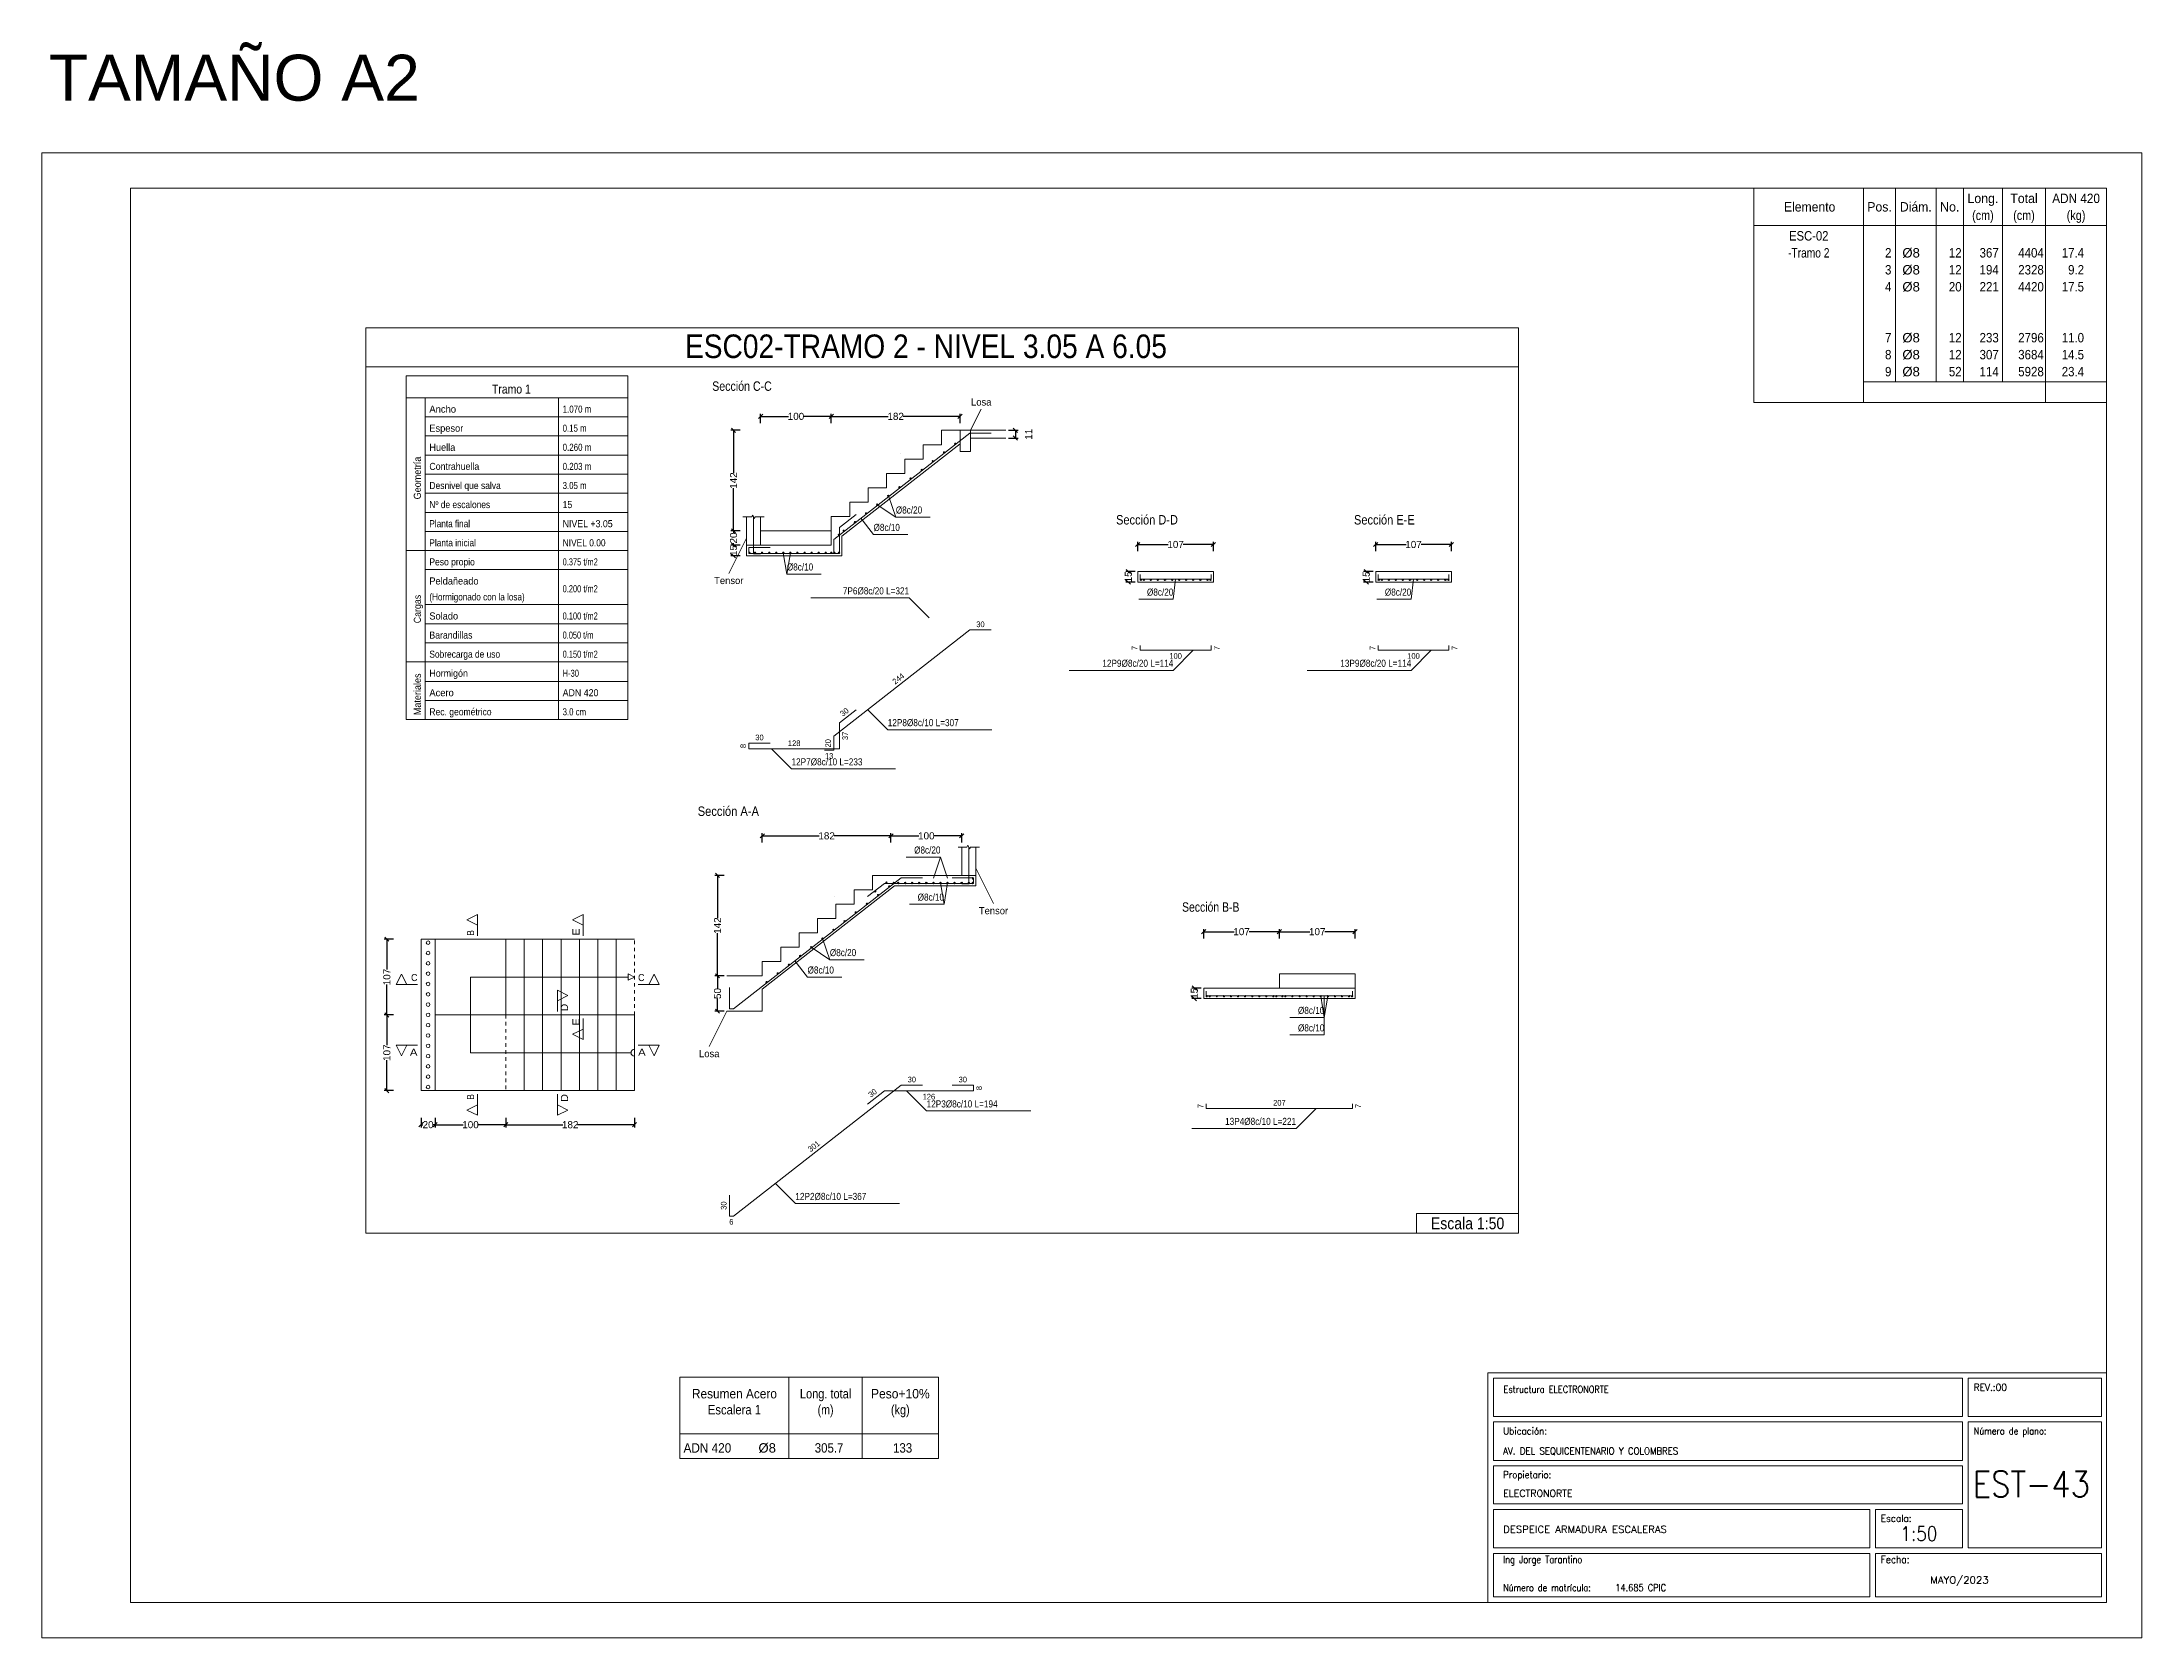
# Model space of a CAD drawing. Header units: millimetres. Extents: x 0 to 127, y 1 to 93.
# Drawn here: x 67.2 to 126.6, y 48.4 to 93.5 of the extents above; entities that cross this region are included whole.
import ezdxf
from ezdxf.enums import TextEntityAlignment as Align

# ---------------------------------------------------------------- set-up
doc = ezdxf.new("R2010")
doc.units = ezdxf.units.MM
doc.linetypes.add('CYPE_PUNTO', pattern=[0.075, 0, -0.075])
for name, color, linetype, lineweight in [('CIM_REFEREN', 2, 'Continuous', 0), ('CYPE', 7, 'Continuous', 0), ('ESC_BARRAS_ARMADURA_LONGITUDINAL', 4, 'Continuous', 15), ('ESC_BARRAS_ARMADURA_TRANSVERSAL', 4, 'Continuous', 15), ('ESC_CONTORNO_ESCALERA', 3, 'Continuous', 0), ('ESC_COTAS', 1, 'Continuous', 0), ('ESC_ESCALON', 2, 'Continuous', 0), ('ESC_GEOMETRIA_APOYO', 2, 'Continuous', 0), ('ESC_LINEA_DE_HUELLA', 9, 'Continuous', 0), ('ESC_LINEA_REFERENCIA_ARMADURA', 36, 'Continuous', 0), ('ESC_LINEAS_DE_LA_TABLA', 6, 'Continuous', 0), ('ESC_RECRECIDO', 1, 'Continuous', 0), ('ESC_RECUADRO_DEL_DETALLE', 7, 'Continuous', 9), ('ESC_SECCIONES', 4, 'Continuous', 0), ('ESC_TEXTO_APOYO', 3, 'Continuous', 0), ('ESC_TEXTO_ARMADURA_LONGITUDINAL', 3, 'Continuous', 9), ('ESC_TEXTO_ARMADURA_TRANSVERSAL', 3, 'Continuous', 9), ('ESC_TEXTOS_DE_LA_TABLA', 2, 'Continuous', 0), ('ESC_TITULO_DEL_RECUADRO', 7, 'Continuous', 0), ('RECUAD_LIMITES', 2, 'Continuous', 0), ('RECUAD_MARCO', 1, 'Continuous', 20), ('TABLAS', 1, 'Continuous', 0), ('TEXTO_TABLAS', 1, 'Continuous', 0)]:
    doc.layers.add(name, color=color, linetype=linetype, lineweight=lineweight)
doc.styles.add('CYPETXT', font='romans__.ttf', dxfattribs={"height": 0.2})
doc.styles.add('CYPETXT_0.3_romans', font='arial.ttf', dxfattribs={"height": 0.2})
doc.styles.add('CYPETXT_romans', font='arial.ttf', dxfattribs={"height": 0.2})
doc.dimstyles.new('cype_oblique', dxfattribs={"dimtxt": 0.18, "dimasz": 0.18, "dimexe": 0.075, "dimexo": 0.075, "dimgap": 0, "dimtad": 0, "dimdec": 4, "dimzin": 0, "dimdsep": 46, "dimtxsty": 'CYPETXT_0.3_romans', "dimblk": 'OBLIQUE', "dimtsz": 0.06, "dimcen": 0.09, "dimadec": 0, "dimazin": 0, "dimtfac": 1, "dimtdec": 4, "dimtofl": 0, "dimtmove": 2, "dimatfit": 3, "dimfxl": 1, "dimtolj": 1, "dimtzin": 0, "dimarcsym": 0})

msp = doc.modelspace()

# ---------------------------------------------------------------- texts
at = {"layer": 'CIM_REFEREN', "insert": (67.3667, 93.13168), "char_height": 1.3, "attachment_point": 1, "style": 'CYPETXT_romans'}
msp.add_mtext_dynamic_manual_height_columns('TAMAÑO A2', width=20.4097016, gutter_width=12.5, heights=[0], dxfattribs=at)
at = {"layer": 'CYPE', "color": 5, "style": 'CYPETXT'}
for s, width, p in [('Estructura ELECTRONORTE', 0.842437, (108.51349, 55.29)), ('AV. DEL SEQUICENTENARIO Y COLOMBRES', 0.887423, (108.50349, 53.55)), ('ELECTRONORTE', 0.974409, (108.50349, 52.35)), ('DESPEICE ARMADURA ESCALERAS', 1.047361, (108.50349, 51.33563)), ('Ing Jorge Tarantino', 0.851105, (108.50349, 50.48)), ('MAYO/2023', 1.047361, (120.58349, 49.9)), ('14.685 CPIC', 0.851936, (111.67349, 49.68))]:
    msp.add_text(s, height=0.2, dxfattribs=dict(at, width=width)).set_placement(p)
at = {"layer": 'CYPE', "color": 4, "style": 'CYPETXT'}
for s, width, p in [('REV.:00', 0.927655, (121.81349, 55.35)), ('Ubicación:', 0.90604, (108.50349, 54.11)), ('Número de plano:', 0.844847, (121.81349, 54.11)), ('Propietario:', 0.885908, (108.50349, 52.88)), ('Escala:', 0.925891, (119.18349, 51.64)), ('Fecha:', 0.933698, (119.18349, 50.48)), ('Número de matrícula:', 0.83516, (108.50349, 49.68))]:
    msp.add_text(s, height=0.2, dxfattribs=dict(at, width=width)).set_placement(p)
at = {"layer": 'CYPE', "color": 5, "style": 'CYPETXT'}
for s, height, width, p in [('EST-43', 0.733333, 0.872274, (123.44349, 52.34667)), ('1:50', 0.4, 0.869965, (120.26349, 51.11))]:
    msp.add_text(s, height=height, dxfattribs=dict(at, width=width)).set_placement(p, align=Align.CENTER)
at = {"layer": 'ESC_BARRAS_ARMADURA_LONGITUDINAL', "style": 'CYPETXT_romans', "width": 0.872274}
for s, p in [('30', (93.71853, 76.94413)), ('30', (87.46817, 73.74513)), ('128', (88.45017, 73.58113)), ('30', (91.77738, 64.072)), ('30', (93.21949, 64.072)), ('207', (102.17449, 63.41432))]:
    msp.add_text(s, height=0.16, dxfattribs=at).set_placement(p, align=Align.CENTER)
for s, rotation, p in [('7', 90, (98.15617, 76.35464)), ('7', 90, (104.88617, 76.35464)), ('244', 37.9817236, (91.44412, 75.42407)), ('30', 37.9817236, (89.9194, 74.48168)), ('20', 90, (89.48817, 73.65951)), ('8', 90, (87.08817, 73.58313)), ('30', 37.9817236, (90.71515, 63.70643)), ('7', 90, (100.02249, 63.40032)), ('301', 37.9817236, (89.05485, 62.20206)), ('30', 90, (86.53549, 60.586))]:
    msp.add_text(s, height=0.16, rotation=rotation, dxfattribs=at).set_placement(p, align=Align.CENTER)
for s, p in [('100', (99.23817, 76.20864)), ('100', (105.96817, 76.20864)), ('13', (89.43817, 73.38113)), ('126', (92.26017, 63.748)), ('6', (86.67314, 60.206))]:
    msp.add_text(s, height=0.16, dxfattribs=at).set_placement(p, align=Align.TOP_CENTER)
for s, p in [('7', (100.32017, 76.35464)), ('7', (107.05017, 76.35464)), ('37', (89.81217, 73.86757)), ('8', (93.59949, 63.91)), ('7', (104.32649, 63.40032))]:
    msp.add_text(s, height=0.16, rotation=90, dxfattribs=at).set_placement(p, align=Align.TOP_CENTER)
at = {"layer": 'ESC_SECCIONES', "style": 'CYPETXT_romans'}
for s, width, p in [('Sección C-C', 0.806467, (86.13067, 83.76)), ('Sección D-D', 0.836725, (97.55417, 79.98)), ('Sección E-E', 0.837463, (104.28417, 79.98)), ('Sección A-A', 0.845502, (85.72049, 71.74)), ('Sección B-B', 0.792117, (99.42049, 69.03))]:
    msp.add_text(s, height=0.2666667, dxfattribs=dict(at, width=width)).set_placement(p, align=Align.MIDDLE_LEFT)
for s, width, p in [('B', 0.838198, (79.39449, 68.22)), ('E', 1.097162, (82.37849, 68.22))]:
    msp.add_text(s, height=0.2, rotation=90, dxfattribs=dict(at, width=width)).set_placement(p)
at = {"layer": 'ESC_SECCIONES', "style": 'CYPETXT_romans', "width": 0.900751}
msp.add_text('C', height=0.2, dxfattribs=at).set_placement((77.79449, 66.936), align=Align.RIGHT)
msp.add_text('C', height=0.2, dxfattribs=at).set_placement((84.03449, 66.936))
at = {"layer": 'ESC_SECCIONES', "style": 'CYPETXT_romans', "width": 1.069307}
msp.add_text('D', height=0.2, rotation=90, dxfattribs=at).set_placement((81.85049, 66.08), align=Align.TOP_LEFT)
at = {"layer": 'ESC_SECCIONES', "style": 'CYPETXT_romans'}
for s, width, p in [('E', 1.097162, (82.37849, 65.88)), ('B', 0.838198, (79.39449, 63.74))]:
    msp.add_text(s, height=0.2, rotation=90, dxfattribs=dict(at, width=width)).set_placement(p, align=Align.RIGHT)
at = {"layer": 'ESC_SECCIONES', "style": 'CYPETXT_romans', "width": 1.156502}
msp.add_text('A', height=0.2, dxfattribs=at).set_placement((77.79449, 65.024), align=Align.TOP_RIGHT)
msp.add_text('A', height=0.2, dxfattribs=at).set_placement((84.03449, 65.024), align=Align.TOP_LEFT)
at = {"layer": 'ESC_SECCIONES', "style": 'CYPETXT_romans', "width": 1.069307}
msp.add_text('D', height=0.2, rotation=90, dxfattribs=at).set_placement((81.85049, 63.74), align=Align.TOP_RIGHT)
at = {"layer": 'ESC_TEXTO_APOYO', "style": 'CYPETXT_romans', "width": 0.953631}
msp.add_text('Losa', height=0.2, dxfattribs=at).set_placement((93.74017, 83.21), align=Align.CENTER)
at = {"layer": 'ESC_TEXTO_APOYO', "style": 'CYPETXT_romans'}
for s, width, p in [('Tensor', 0.951946, (86.60017, 78.362)), ('Tensor', 0.951946, (94.08749, 69.026)), ('Losa', 0.953631, (86.04749, 64.984))]:
    msp.add_text(s, height=0.2, dxfattribs=dict(at, width=width)).set_placement(p, align=Align.TOP_CENTER)
at = {"layer": 'ESC_TEXTO_ARMADURA_LONGITUDINAL', "style": 'CYPETXT_romans'}
for s, width, p in [('%%c8c/10', 0.827657, (90.69392, 79.66479)), ('12P8%%c8c/10 L=307', 0.830784, (91.09644, 74.14377)), ('12P7%%c8c/10 L=233', 0.830784, (88.37485, 73.03545)), ('%%c8c/10', 0.827657, (88.82805, 67.14857)), ('12P3%%c8c/10 L=194', 0.830784, (92.19618, 63.36232)), ('12P2%%c8c/10 L=367', 0.830784, (88.48311, 60.74682))]:
    msp.add_text(s, height=0.2, dxfattribs=dict(at, width=width)).set_placement(p)
for s, width, p in [('7P6%%c8c/20 L=321', 0.828071, (91.69904, 77.86989)), ('%%c8c/20', 0.827657, (99.17349, 77.83548)), ('%%c8c/20', 0.827657, (105.90349, 77.83548)), ('12P9%%c8c/20 L=114', 0.830784, (99.17349, 75.82296)), ('13P9%%c8c/20 L=114', 0.830784, (105.90349, 75.82296)), ('%%c8c/10', 0.827657, (103.44449, 65.512)), ('13P4%%c8c/10 L=221', 0.830784, (102.64481, 62.86864))]:
    msp.add_text(s, height=0.2, dxfattribs=dict(at, width=width)).set_placement(p, align=Align.RIGHT)
at = {"layer": 'ESC_TEXTO_ARMADURA_TRANSVERSAL', "style": 'CYPETXT_romans', "width": 0.827657}
for s, p in [('%%c8c/20', (91.32449, 80.15711)), ('%%c8c/10', (88.24217, 78.546)), ('%%c8c/20', (89.45862, 67.64089))]:
    msp.add_text(s, height=0.2, dxfattribs=at).set_placement(p)
for s, p in [('%%c8c/20', (92.58749, 70.542)), ('%%c8c/10', (92.68749, 69.21)), ('%%c8c/10', (103.44449, 66.007))]:
    msp.add_text(s, height=0.2, dxfattribs=at).set_placement(p, align=Align.RIGHT)
at = {"layer": 'ESC_TEXTOS_DE_LA_TABLA', "style": 'CYPETXT_romans'}
for s, height, width, p in [('Tramo 1', 0.253333, 0.834986, (79.90049, 83.80333)), ('Ancho', 0.2, 0.952965, (78.13049, 83.21)), ('1.070 m', 0.2, 0.804242, (81.90049, 83.21)), ('Espesor', 0.2, 0.936387, (78.13049, 82.67)), ('0.15 m', 0.2, 0.792997, (81.90049, 82.67)), ('Huella', 0.2, 0.925886, (78.13049, 82.13)), ('0.260 m', 0.2, 0.804242, (81.90049, 82.13)), ('Contrahuella', 0.2, 0.890919, (78.13049, 81.59)), ('0.203 m', 0.2, 0.804242, (81.90049, 81.59)), ('Desnivel que salva', 0.2, 0.861691, (78.13049, 81.05)), ('3.05 m', 0.2, 0.792997, (81.90049, 81.05)), ('Nº de escalones', 0.2, 0.848135, (78.13049, 80.51)), ('15', 0.2, 0.872274, (81.90049, 80.51)), ('Planta final', 0.2, 0.833147, (78.13049, 79.97)), ('NIVEL +3.05', 0.2, 0.888935, (81.90049, 79.97)), ('Planta inicial', 0.2, 0.840717, (78.13049, 79.43)), ('NIVEL 0.00', 0.2, 0.850083, (81.90049, 79.43)), ('Peso propio', 0.2, 0.862383, (78.13049, 78.89)), ('0.375 t/m2', 0.2, 0.723257, (81.90049, 78.89)), ('(Hormigonado con la losa)', 0.2, 0.8228, (78.13049, 77.9)), ('Peldañeado', 0.2, 0.932076, (78.13049, 78.35)), ('0.200 t/m2', 0.2, 0.723257, (81.90049, 78.13)), ('Solado', 0.2, 0.934328, (78.13049, 77.36)), ('0.100 t/m2', 0.2, 0.723257, (81.90049, 77.36)), ('Barandillas', 0.2, 0.882667, (78.13049, 76.82)), ('0.050 t/m', 0.2, 0.747154, (81.90049, 76.82)), ('Sobrecarga de uso', 0.2, 0.847548, (78.13049, 76.28)), ('0.150 t/m2', 0.2, 0.723257, (81.90049, 76.28)), ('Hormigón', 0.2, 0.899917, (78.13049, 75.74)), ('H-30', 0.2, 0.761404, (81.90049, 75.74)), ('Acero', 0.2, 0.945393, (78.13049, 75.19)), ('ADN 420', 0.2, 0.893197, (81.90049, 75.19)), ('Rec. geométrico', 0.2, 0.865066, (78.13049, 74.65)), ('3.0 cm', 0.2, 0.7903, (81.90049, 74.65))]:
    msp.add_text(s, height=height, dxfattribs=dict(at, width=width)).set_placement(p, align=Align.TOP_LEFT)
for s, width, p in [('Geometría', 0.914705, (77.69049, 80.558)), ('Cargas', 0.893948, (77.69049, 77.054)), ('Materiales', 0.916788, (77.69049, 74.454))]:
    msp.add_text(s, height=0.2, rotation=90, dxfattribs=dict(at, width=width)).set_placement(p, align=Align.TOP_LEFT)
at = {"layer": 'ESC_TITULO_DEL_RECUADRO', "style": 'CYPETXT_romans', "width": 0.855287}
msp.add_text('ESC02-TRAMO 2 - NIVEL 3.05 A 6.05', height=0.6666667, dxfattribs=at).set_placement((85.35961, 85.22022), align=Align.TOP_LEFT)
at = {"layer": 'ESC_TITULO_DEL_RECUADRO', "style": 'CYPETXT_romans', "width": 0.853289}
msp.add_text('Escala 1:50', height=0.3333333, dxfattribs=at).set_placement((107.49674, 60.085), align=Align.MIDDLE_CENTER)
at = {"layer": 'TEXTO_TABLAS', "style": 'CYPETXT_romans'}
for s, height, width, p in [('Long.', 0.266667, 0.9375, (122.07349, 89.07)), ('Total', 0.266667, 0.935673, (123.23549, 89.07)), ('ADN 420', 0.266667, 0.893197, (124.70949, 89.07)), ('Elemento', 0.266667, 0.923378, (117.17249, 88.83)), ('Pos.', 0.266667, 0.930268, (119.14949, 88.83)), ('Diám.', 0.266667, 0.924488, (120.17549, 88.83)), ('No.', 0.266667, 0.948905, (121.13549, 88.83)), ('(cm)', 0.266667, 0.819001, (122.07349, 88.59)), ('(cm)', 0.266667, 0.819001, (123.23549, 88.59)), ('(kg)', 0.266667, 0.827954, (124.70949, 88.59)), ('ESC-02', 0.266667, 0.855287, (117.14749, 88.01)), ('-Tramo 2', 0.266667, 0.775371, (117.14749, 87.53)), ('Resumen Acero', 0.2666667, 0.899775, (86.75949, 55.26833)), ('Long. total', 0.2666667, 0.834718, (89.33749, 55.26833)), ('Peso+10%', 0.266667, 0.916489, (91.45149, 55.26833)), ('Escalera 1', 0.266667, 0.855287, (86.75949, 54.815)), ('(m)', 0.266667, 0.805297, (89.33749, 54.815)), ('(kg)', 0.266667, 0.827954, (91.45149, 54.815))]:
    msp.add_text(s, height=height, dxfattribs=dict(at, width=width)).set_placement(p, align=Align.MIDDLE_CENTER)
for s, height, width, p in [('2', 0.26667, 0.872274, (119.48549, 87.53)), ('12', 0.266667, 0.872274, (121.47149, 87.53)), ('367', 0.266667, 0.872274, (122.52149, 87.53)), ('4404', 0.266667, 0.872274, (123.79549, 87.53)), ('17.4', 0.266667, 0.869308, (124.93349, 87.53)), ('3', 0.26667, 0.872274, (119.48549, 87.05)), ('12', 0.266667, 0.872274, (121.47149, 87.05)), ('194', 0.266667, 0.872274, (122.52149, 87.05)), ('2328', 0.266667, 0.872274, (123.79549, 87.05)), ('9.2', 0.266667, 0.868127, (124.93349, 87.05)), ('4', 0.26667, 0.872274, (119.48549, 86.57)), ('20', 0.266667, 0.872274, (121.47149, 86.57)), ('221', 0.266667, 0.872274, (122.52149, 86.57)), ('4420', 0.266667, 0.872274, (123.79549, 86.57)), ('17.5', 0.266667, 0.869308, (124.93349, 86.57)), ('7', 0.26667, 0.872274, (119.48549, 85.13)), ('12', 0.266667, 0.872274, (121.47149, 85.13)), ('233', 0.266667, 0.872274, (122.52149, 85.13)), ('2796', 0.266667, 0.872274, (123.79549, 85.13)), ('11.0', 0.266667, 0.869308, (124.93349, 85.13)), ('8', 0.26667, 0.872274, (119.48549, 84.65)), ('12', 0.266667, 0.872274, (121.47149, 84.65)), ('307', 0.266667, 0.872274, (122.52149, 84.65)), ('3684', 0.266667, 0.872274, (123.79549, 84.65)), ('14.5', 0.266667, 0.869308, (124.93349, 84.65)), ('9', 0.26667, 0.872274, (119.48549, 84.17)), ('52', 0.266667, 0.872274, (121.47149, 84.17)), ('114', 0.266667, 0.872274, (122.52149, 84.17)), ('5928', 0.266667, 0.872274, (123.79549, 84.17)), ('23.4', 0.266667, 0.869308, (124.93349, 84.17)), ('305.7', 0.266667, 0.869965, (89.84149, 53.735)), ('133', 0.266667, 0.872274, (91.78749, 53.735))]:
    msp.add_text(s, height=height, dxfattribs=dict(at, width=width)).set_placement(p, align=Align.MIDDLE_RIGHT)
for s, width, p in [('%%c8', 0.99505, (119.79549, 87.53)), ('%%c8', 0.99505, (119.79549, 87.05)), ('%%c8', 0.99505, (119.79549, 86.57)), ('%%c8', 0.99505, (119.79549, 85.13)), ('%%c8', 0.99505, (119.79549, 84.65)), ('%%c8', 0.99505, (119.79549, 84.17)), ('ADN 420', 0.893197, (85.31949, 53.735)), ('%%c8', 0.99505, (87.43949, 53.735))]:
    msp.add_text(s, height=0.266667, dxfattribs=dict(at, width=width)).set_placement(p, align=Align.MIDDLE_LEFT)

# ---------------------------------------------------------------- blocks, each defined once
blk = doc.blocks.new('*D86')
at = {"layer": 'Defpoints', "color": 0, "transparency": 16777216}
for p in [(94.44, 82.51), (94.44, 82.29), (94.706, 82.29)]:
    blk.add_point(p, dxfattribs=at)
at = {"layer": 'ESC_COTAS', "color": 0, "lineweight": -2, "transparency": 16777216}
for p, q in [((94.766, 82.45), (94.646, 82.57)), ((94.515, 82.51), (94.781, 82.51)), ((94.515, 82.29), (94.781, 82.29)), ((94.766, 82.23), (94.646, 82.35)), ((94.706, 82.51), (94.706, 82.29))]:
    blk.add_line(p, q, dxfattribs=at)
at = {"layer": 'ESC_COTAS', "color": 0, "transparency": 16777216, "insert": (95.082, 82.4), "char_height": 0.2, "attachment_point": 5, "rotation": 90, "style": 'CYPETXT_0.3_romans'}
blk.add_mtext('\\A1;11', dxfattribs=at)
blk = doc.blocks.new('_OBLIQUE')
at = {"color": 0, "linetype": 'ByBlock', "lineweight": -2}
blk.add_line((-0.5, -0.5), (0.5, 0.5), dxfattribs=at)
blk = doc.blocks.new('*D101')
at = {"layer": 'Defpoints', "color": 0, "transparency": 16777216}
for p in [(87.5, 82.638), (89.5, 82.904), (89.5, 82.638)]:
    blk.add_point(p, dxfattribs=at)
at = {"layer": 'ESC_COTAS', "color": 0, "lineweight": -2, "transparency": 16777216}
for p, q in [((87.44, 82.844), (87.56, 82.964)), ((87.5, 82.713), (87.5, 82.979)), ((87.5, 82.904), (88.289, 82.904)), ((89.5, 82.904), (88.711, 82.904)), ((89.44, 82.844), (89.56, 82.964)), ((89.5, 82.713), (89.5, 82.979))]:
    blk.add_line(p, q, dxfattribs=at)
at = {"layer": 'ESC_COTAS', "color": 0, "transparency": 16777216, "insert": (88.5, 82.904), "char_height": 0.2, "attachment_point": 5, "style": 'CYPETXT_0.3_romans'}
blk.add_mtext('\\A1;100', dxfattribs=at)
blk = doc.blocks.new('*D102')
at = {"layer": 'Defpoints', "color": 0, "transparency": 16777216}
for p in [(89.5, 82.638), (93.14, 82.904), (93.14, 82.638)]:
    blk.add_point(p, dxfattribs=at)
at = {"layer": 'ESC_COTAS', "color": 0, "lineweight": -2, "transparency": 16777216}
for p, q in [((89.44, 82.844), (89.56, 82.964)), ((89.5, 82.713), (89.5, 82.979)), ((89.5, 82.904), (91.11, 82.904)), ((93.14, 82.904), (91.531, 82.904)), ((93.08, 82.844), (93.2, 82.964)), ((93.14, 82.713), (93.14, 82.979))]:
    blk.add_line(p, q, dxfattribs=at)
at = {"layer": 'ESC_COTAS', "color": 0, "transparency": 16777216, "insert": (91.32, 82.904), "char_height": 0.2, "attachment_point": 5, "style": 'CYPETXT_0.3_romans'}
blk.add_mtext('\\A1;182', dxfattribs=at)
blk = doc.blocks.new('*D103')
at = {"layer": 'Defpoints', "color": 0, "transparency": 16777216}
for p in [(86.734, 79.262), (87, 79.262), (87, 78.962)]:
    blk.add_point(p, dxfattribs=at)
at = {"layer": 'ESC_COTAS', "color": 0, "lineweight": -2, "transparency": 16777216}
for p, q in [((86.925, 79.262), (86.659, 79.262)), ((86.794, 79.202), (86.674, 79.322)), ((86.794, 78.902), (86.674, 79.022)), ((86.734, 79.262), (86.734, 79.247)), ((86.925, 78.962), (86.659, 78.962)), ((86.734, 78.962), (86.734, 78.977))]:
    blk.add_line(p, q, dxfattribs=at)
at = {"layer": 'ESC_COTAS', "color": 0, "transparency": 16777216, "insert": (86.734, 79.112), "char_height": 0.2, "attachment_point": 5, "rotation": 90, "style": 'CYPETXT_0.3_romans'}
blk.add_mtext('\\A1;15', dxfattribs=at)
blk = doc.blocks.new('*D104')
at = {"layer": 'Defpoints', "color": 0, "transparency": 16777216}
for p in [(86.734, 79.668), (87, 79.668), (87, 79.262)]:
    blk.add_point(p, dxfattribs=at)
at = {"layer": 'ESC_COTAS', "color": 0, "lineweight": -2, "transparency": 16777216}
for p, q in [((86.925, 79.668), (86.659, 79.668)), ((86.794, 79.608), (86.674, 79.728)), ((86.734, 79.668), (86.734, 79.61)), ((86.925, 79.262), (86.659, 79.262)), ((86.794, 79.202), (86.674, 79.322)), ((86.734, 79.262), (86.734, 79.32))]:
    blk.add_line(p, q, dxfattribs=at)
at = {"layer": 'ESC_COTAS', "color": 0, "transparency": 16777216, "insert": (86.734, 79.465), "char_height": 0.2, "attachment_point": 5, "rotation": 90, "style": 'CYPETXT_0.3_romans'}
blk.add_mtext('\\A1;20', dxfattribs=at)
blk = doc.blocks.new('*D105')
at = {"layer": 'Defpoints', "color": 0, "transparency": 16777216}
for p in [(86.734, 82.51), (87, 82.51), (87, 79.668)]:
    blk.add_point(p, dxfattribs=at)
at = {"layer": 'ESC_COTAS', "color": 0, "lineweight": -2, "transparency": 16777216}
for p, q in [((86.794, 82.45), (86.674, 82.57)), ((86.925, 82.51), (86.659, 82.51)), ((86.734, 82.51), (86.734, 81.3)), ((86.734, 79.668), (86.734, 80.878)), ((86.925, 79.668), (86.659, 79.668)), ((86.794, 79.608), (86.674, 79.728))]:
    blk.add_line(p, q, dxfattribs=at)
at = {"layer": 'ESC_COTAS', "color": 0, "transparency": 16777216, "insert": (86.734, 81.089), "char_height": 0.2, "attachment_point": 5, "rotation": 90, "style": 'CYPETXT_0.3_romans'}
blk.add_mtext('\\A1;142', dxfattribs=at)
blk = doc.blocks.new('*D106')
at = {"layer": 'Defpoints', "color": 0, "transparency": 16777216}
for p in [(98.168, 79.016), (100.308, 79.282), (100.308, 79.016)]:
    blk.add_point(p, dxfattribs=at)
at = {"layer": 'ESC_COTAS', "color": 0, "lineweight": -2, "transparency": 16777216}
for p, q in [((98.108, 79.222), (98.228, 79.342)), ((98.168, 79.091), (98.168, 79.357)), ((98.168, 79.282), (99.027, 79.282)), ((100.308, 79.282), (99.45, 79.282)), ((100.248, 79.222), (100.368, 79.342)), ((100.308, 79.091), (100.308, 79.357))]:
    blk.add_line(p, q, dxfattribs=at)
at = {"layer": 'ESC_COTAS', "color": 0, "transparency": 16777216, "insert": (99.238, 79.282), "char_height": 0.2, "attachment_point": 5, "style": 'CYPETXT_0.3_romans'}
blk.add_mtext('\\A1;107', dxfattribs=at)
blk = doc.blocks.new('*D107')
at = {"layer": 'Defpoints', "color": 0, "transparency": 16777216}
for p in [(97.902, 78.517), (98.168, 78.517), (98.168, 78.217)]:
    blk.add_point(p, dxfattribs=at)
at = {"layer": 'ESC_COTAS', "color": 0, "lineweight": -2, "transparency": 16777216}
for p, q in [((98.093, 78.517), (97.827, 78.517)), ((97.962, 78.457), (97.842, 78.577)), ((97.902, 78.517), (97.902, 78.502)), ((98.093, 78.217), (97.827, 78.217)), ((97.962, 78.157), (97.842, 78.277)), ((97.902, 78.217), (97.902, 78.233))]:
    blk.add_line(p, q, dxfattribs=at)
at = {"layer": 'ESC_COTAS', "color": 0, "transparency": 16777216, "insert": (97.902, 78.367), "char_height": 0.2, "attachment_point": 5, "rotation": 90, "style": 'CYPETXT_0.3_romans'}
blk.add_mtext('\\A1;15', dxfattribs=at)
blk = doc.blocks.new('*D87')
at = {"layer": 'Defpoints', "color": 0, "transparency": 16777216}
for p in [(104.898, 79.016), (107.038, 79.282), (107.038, 79.016)]:
    blk.add_point(p, dxfattribs=at)
at = {"layer": 'ESC_COTAS', "color": 0, "lineweight": -2, "transparency": 16777216}
for p, q in [((104.838, 79.222), (104.958, 79.342)), ((104.898, 79.091), (104.898, 79.357)), ((104.898, 79.282), (105.757, 79.282)), ((107.038, 79.282), (106.18, 79.282)), ((106.978, 79.222), (107.098, 79.342)), ((107.038, 79.091), (107.038, 79.357))]:
    blk.add_line(p, q, dxfattribs=at)
at = {"layer": 'ESC_COTAS', "color": 0, "transparency": 16777216, "insert": (105.968, 79.282), "char_height": 0.2, "attachment_point": 5, "style": 'CYPETXT_0.3_romans'}
blk.add_mtext('\\A1;107', dxfattribs=at)
blk = doc.blocks.new('*D88')
at = {"layer": 'Defpoints', "color": 0, "transparency": 16777216}
for p in [(104.632, 78.517), (104.898, 78.517), (104.898, 78.217)]:
    blk.add_point(p, dxfattribs=at)
at = {"layer": 'ESC_COTAS', "color": 0, "lineweight": -2, "transparency": 16777216}
for p, q in [((104.823, 78.517), (104.557, 78.517)), ((104.692, 78.457), (104.572, 78.577)), ((104.632, 78.517), (104.632, 78.502)), ((104.823, 78.217), (104.557, 78.217)), ((104.692, 78.157), (104.572, 78.277)), ((104.632, 78.217), (104.632, 78.233))]:
    blk.add_line(p, q, dxfattribs=at)
at = {"layer": 'ESC_COTAS', "color": 0, "transparency": 16777216, "insert": (104.632, 78.367), "char_height": 0.2, "attachment_point": 5, "rotation": 90, "style": 'CYPETXT_0.3_romans'}
blk.add_mtext('\\A1;15', dxfattribs=at)
blk = doc.blocks.new('*D89')
at = {"layer": 'Defpoints', "color": 0, "transparency": 16777216}
for p in [(87.547, 70.776), (91.187, 71.042), (91.187, 70.776)]:
    blk.add_point(p, dxfattribs=at)
at = {"layer": 'ESC_COTAS', "color": 0, "lineweight": -2, "transparency": 16777216}
for p, q in [((87.487, 70.982), (87.607, 71.102)), ((87.547, 70.851), (87.547, 71.117)), ((87.547, 71.042), (89.157, 71.042)), ((91.187, 71.042), (89.578, 71.042)), ((91.127, 70.982), (91.247, 71.102)), ((91.187, 70.851), (91.187, 71.117))]:
    blk.add_line(p, q, dxfattribs=at)
at = {"layer": 'ESC_COTAS', "color": 0, "transparency": 16777216, "insert": (89.367, 71.042), "char_height": 0.2, "attachment_point": 5, "style": 'CYPETXT_0.3_romans'}
blk.add_mtext('\\A1;182', dxfattribs=at)
blk = doc.blocks.new('*D90')
at = {"layer": 'Defpoints', "color": 0, "transparency": 16777216}
for p in [(91.187, 70.776), (93.187, 71.042), (93.187, 70.776)]:
    blk.add_point(p, dxfattribs=at)
at = {"layer": 'ESC_COTAS', "color": 0, "lineweight": -2, "transparency": 16777216}
for p, q in [((91.127, 70.982), (91.247, 71.102)), ((91.187, 70.851), (91.187, 71.117)), ((91.187, 71.042), (91.976, 71.042)), ((93.187, 71.042), (92.399, 71.042)), ((93.127, 70.982), (93.247, 71.102)), ((93.187, 70.851), (93.187, 71.117))]:
    blk.add_line(p, q, dxfattribs=at)
at = {"layer": 'ESC_COTAS', "color": 0, "transparency": 16777216, "insert": (92.187, 71.042), "char_height": 0.2, "attachment_point": 5, "style": 'CYPETXT_0.3_romans'}
blk.add_mtext('\\A1;100', dxfattribs=at)
blk = doc.blocks.new('*D91')
at = {"layer": 'Defpoints', "color": 0, "transparency": 16777216}
for p in [(86.281, 67.084), (86.547, 67.084), (86.547, 66.084)]:
    blk.add_point(p, dxfattribs=at)
at = {"layer": 'ESC_COTAS', "color": 0, "lineweight": -2, "transparency": 16777216}
for p, q in [((86.341, 67.024), (86.221, 67.144)), ((86.472, 67.084), (86.206, 67.084)), ((86.281, 67.084), (86.281, 66.727)), ((86.472, 66.084), (86.206, 66.084)), ((86.341, 66.024), (86.221, 66.144)), ((86.281, 66.084), (86.281, 66.441))]:
    blk.add_line(p, q, dxfattribs=at)
at = {"layer": 'ESC_COTAS', "color": 0, "transparency": 16777216, "insert": (86.281, 66.584), "char_height": 0.2, "attachment_point": 5, "rotation": 90, "style": 'CYPETXT_0.3_romans'}
blk.add_mtext('\\A1;50', dxfattribs=at)
blk = doc.blocks.new('*D92')
at = {"layer": 'Defpoints', "color": 0, "transparency": 16777216}
for p in [(86.281, 69.926), (86.547, 69.926), (86.547, 67.084)]:
    blk.add_point(p, dxfattribs=at)
at = {"layer": 'ESC_COTAS', "color": 0, "lineweight": -2, "transparency": 16777216}
for p, q in [((86.472, 69.926), (86.206, 69.926)), ((86.341, 69.866), (86.221, 69.986)), ((86.281, 69.926), (86.281, 68.716)), ((86.281, 67.084), (86.281, 68.294)), ((86.341, 67.024), (86.221, 67.144)), ((86.472, 67.084), (86.206, 67.084))]:
    blk.add_line(p, q, dxfattribs=at)
at = {"layer": 'ESC_COTAS', "color": 0, "transparency": 16777216, "insert": (86.281, 68.505), "char_height": 0.2, "attachment_point": 5, "rotation": 90, "style": 'CYPETXT_0.3_romans'}
blk.add_mtext('\\A1;142', dxfattribs=at)
blk = doc.blocks.new('*D98')
at = {"layer": 'Defpoints', "color": 0, "transparency": 16777216}
for p in [(102.174, 68.332), (100.034, 68.066), (102.174, 68.066)]:
    blk.add_point(p, dxfattribs=at)
at = {"layer": 'ESC_COTAS', "color": 0, "lineweight": -2, "transparency": 16777216}
for p, q in [((99.974, 68.272), (100.094, 68.392)), ((100.034, 68.141), (100.034, 68.407)), ((100.034, 68.332), (100.893, 68.332)), ((102.174, 68.332), (101.316, 68.332)), ((102.114, 68.272), (102.234, 68.392)), ((102.174, 68.141), (102.174, 68.407))]:
    blk.add_line(p, q, dxfattribs=at)
at = {"layer": 'ESC_COTAS', "color": 0, "transparency": 16777216, "insert": (101.104, 68.332), "char_height": 0.2, "attachment_point": 5, "style": 'CYPETXT_0.3_romans'}
blk.add_mtext('\\A1;107', dxfattribs=at)
blk = doc.blocks.new('*D99')
at = {"layer": 'Defpoints', "color": 0, "transparency": 16777216}
for p in [(104.314, 68.332), (102.174, 68.066), (104.314, 68.066)]:
    blk.add_point(p, dxfattribs=at)
at = {"layer": 'ESC_COTAS', "color": 0, "lineweight": -2, "transparency": 16777216}
for p, q in [((102.114, 68.272), (102.234, 68.392)), ((102.174, 68.141), (102.174, 68.407)), ((102.174, 68.332), (103.033, 68.332)), ((104.314, 68.332), (103.456, 68.332)), ((104.254, 68.272), (104.374, 68.392)), ((104.314, 68.141), (104.314, 68.407))]:
    blk.add_line(p, q, dxfattribs=at)
at = {"layer": 'ESC_COTAS', "color": 0, "transparency": 16777216, "insert": (103.244, 68.332), "char_height": 0.2, "attachment_point": 5, "style": 'CYPETXT_0.3_romans'}
blk.add_mtext('\\A1;107', dxfattribs=at)
blk = doc.blocks.new('*D100')
at = {"layer": 'Defpoints', "color": 0, "transparency": 16777216}
for p in [(99.768, 66.739), (100.034, 66.739), (100.034, 66.439)]:
    blk.add_point(p, dxfattribs=at)
at = {"layer": 'ESC_COTAS', "color": 0, "lineweight": -2, "transparency": 16777216}
for p, q in [((99.959, 66.739), (99.693, 66.739)), ((99.828, 66.679), (99.708, 66.799)), ((99.768, 66.739), (99.768, 66.724)), ((99.959, 66.439), (99.693, 66.439)), ((99.828, 66.379), (99.708, 66.499)), ((99.768, 66.439), (99.768, 66.454))]:
    blk.add_line(p, q, dxfattribs=at)
at = {"layer": 'ESC_COTAS', "color": 0, "transparency": 16777216, "insert": (99.768, 66.589), "char_height": 0.2, "attachment_point": 5, "rotation": 90, "style": 'CYPETXT_0.3_romans'}
blk.add_mtext('\\A1;15', dxfattribs=at)
blk = doc.blocks.new('*D93')
at = {"layer": 'Defpoints', "color": 0, "transparency": 16777216}
for p in [(80.294, 63.14), (83.934, 63.14), (80.294, 62.874)]:
    blk.add_point(p, dxfattribs=at)
at = {"layer": 'ESC_COTAS', "color": 0, "lineweight": -2, "transparency": 16777216}
for p, q in [((80.294, 63.065), (80.294, 62.799)), ((83.934, 63.065), (83.934, 62.799)), ((80.234, 62.814), (80.354, 62.934)), ((80.294, 62.874), (81.904, 62.874)), ((83.934, 62.874), (82.325, 62.874)), ((83.874, 62.814), (83.994, 62.934))]:
    blk.add_line(p, q, dxfattribs=at)
at = {"layer": 'ESC_COTAS', "color": 0, "transparency": 16777216, "insert": (82.114, 62.874), "char_height": 0.2, "attachment_point": 5, "style": 'CYPETXT_0.3_romans'}
blk.add_mtext('\\A1;182', dxfattribs=at)
blk = doc.blocks.new('*D94')
at = {"layer": 'Defpoints', "color": 0, "transparency": 16777216}
for p in [(78.294, 63.14), (80.294, 63.14), (78.294, 62.874)]:
    blk.add_point(p, dxfattribs=at)
at = {"layer": 'ESC_COTAS', "color": 0, "lineweight": -2, "transparency": 16777216}
for p, q in [((78.294, 63.065), (78.294, 62.799)), ((80.294, 63.065), (80.294, 62.799)), ((78.234, 62.814), (78.354, 62.934)), ((78.294, 62.874), (79.083, 62.874)), ((80.294, 62.874), (79.506, 62.874)), ((80.234, 62.814), (80.354, 62.934))]:
    blk.add_line(p, q, dxfattribs=at)
at = {"layer": 'ESC_COTAS', "color": 0, "transparency": 16777216, "insert": (79.294, 62.874), "char_height": 0.2, "attachment_point": 5, "style": 'CYPETXT_0.3_romans'}
blk.add_mtext('\\A1;100', dxfattribs=at)
blk = doc.blocks.new('*D95')
at = {"layer": 'Defpoints', "color": 0, "transparency": 16777216}
for p in [(77.894, 63.14), (78.294, 63.14), (77.894, 62.874)]:
    blk.add_point(p, dxfattribs=at)
at = {"layer": 'ESC_COTAS', "color": 0, "lineweight": -2, "transparency": 16777216}
for p, q in [((77.894, 63.065), (77.894, 62.799)), ((78.294, 63.065), (78.294, 62.799)), ((77.834, 62.814), (77.954, 62.934)), ((77.894, 62.874), (77.95, 62.874)), ((78.234, 62.814), (78.354, 62.934)), ((78.294, 62.874), (78.239, 62.874))]:
    blk.add_line(p, q, dxfattribs=at)
at = {"layer": 'ESC_COTAS', "color": 0, "transparency": 16777216, "insert": (78.094, 62.874), "char_height": 0.2, "attachment_point": 5, "style": 'CYPETXT_0.3_romans'}
blk.add_mtext('\\A1;20', dxfattribs=at)
blk = doc.blocks.new('*D96')
at = {"layer": 'Defpoints', "color": 0, "transparency": 16777216}
for p in [(76.928, 65.98), (77.194, 65.98), (77.194, 63.84)]:
    blk.add_point(p, dxfattribs=at)
at = {"layer": 'ESC_COTAS', "color": 0, "lineweight": -2, "transparency": 16777216}
for p, q in [((77.119, 65.98), (76.853, 65.98)), ((76.988, 65.92), (76.868, 66.04)), ((76.928, 65.98), (76.928, 65.122)), ((76.928, 63.84), (76.928, 64.698)), ((77.119, 63.84), (76.853, 63.84)), ((76.988, 63.78), (76.868, 63.9))]:
    blk.add_line(p, q, dxfattribs=at)
at = {"layer": 'ESC_COTAS', "color": 0, "transparency": 16777216, "insert": (76.928, 64.91), "char_height": 0.2, "attachment_point": 5, "rotation": 90, "style": 'CYPETXT_0.3_romans'}
blk.add_mtext('\\A1;107', dxfattribs=at)
blk = doc.blocks.new('*D97')
at = {"layer": 'Defpoints', "color": 0, "transparency": 16777216}
for p in [(76.928, 68.12), (77.194, 68.12), (77.194, 65.98)]:
    blk.add_point(p, dxfattribs=at)
at = {"layer": 'ESC_COTAS', "color": 0, "lineweight": -2, "transparency": 16777216}
for p, q in [((77.119, 68.12), (76.853, 68.12)), ((76.988, 68.06), (76.868, 68.18)), ((76.928, 68.12), (76.928, 67.262)), ((76.928, 65.98), (76.928, 66.838)), ((77.119, 65.98), (76.853, 65.98)), ((76.988, 65.92), (76.868, 66.04))]:
    blk.add_line(p, q, dxfattribs=at)
at = {"layer": 'ESC_COTAS', "color": 0, "transparency": 16777216, "insert": (76.928, 67.05), "char_height": 0.2, "attachment_point": 5, "rotation": 90, "style": 'CYPETXT_0.3_romans'}
blk.add_mtext('\\A1;107', dxfattribs=at)

# ---------------------------------------------------------------- dimensions: what is measured, and where the dimension line sits
at = {"layer": 'ESC_COTAS'}
for p1, p2, text, picture, middle in [((87.00017, 79.668), (87.00017, 82.51), '142', '*D105', (86.73417, 81.089)), ((87.50017, 82.63782), (89.50017, 82.63782), '100', '*D101', (88.50017, 82.90382)), ((89.50017, 82.63782), (93.14017, 82.63782), '182', '*D102', (91.32017, 82.90382)), ((94.44017, 82.51), (94.44017, 82.29), '11', '*D86', (95.0824, 82.4)), ((87.00017, 79.262), (87.00017, 79.668), '20', '*D104', (86.73417, 79.465)), ((87.00017, 78.962), (87.00017, 79.262), '15', '*D103', (86.73417, 79.112)), ((98.16817, 79.016), (100.30817, 79.016), '107', '*D106', (99.23817, 79.282)), ((104.89817, 79.016), (107.03817, 79.016), '107', '*D87', (105.96817, 79.282)), ((98.16817, 78.21716), (98.16817, 78.51716), '15', '*D107', (97.90217, 78.36716)), ((104.89817, 78.21716), (104.89817, 78.51716), '15', '*D88', (104.63217, 78.36716)), ((87.54749, 70.776), (91.18749, 70.776), '182', '*D89', (89.36749, 71.042)), ((91.18749, 70.776), (93.18749, 70.776), '100', '*D90', (92.18749, 71.042)), ((86.54749, 67.084), (86.54749, 69.926), '142', '*D92', (86.28149, 68.505)), ((100.03449, 68.066), (102.17449, 68.066), '107', '*D98', (101.10449, 68.332)), ((102.17449, 68.066), (104.31449, 68.066), '107', '*D99', (103.24449, 68.332)), ((77.19449, 65.98), (77.19449, 68.12), '107', '*D97', (76.92849, 67.05)), ((86.54749, 66.084), (86.54749, 67.084), '50', '*D91', (86.28149, 66.584)), ((100.03449, 66.439), (100.03449, 66.739), '15', '*D100', (99.76849, 66.589)), ((77.19449, 63.84), (77.19449, 65.98), '107', '*D96', (76.92849, 64.91)), ((78.29449, 63.14), (77.89449, 63.14), '20', '*D95', (78.09449, 62.874)), ((80.29449, 63.14), (78.29449, 63.14), '100', '*D94', (79.29449, 62.874)), ((83.93449, 63.14), (80.29449, 63.14), '182', '*D93', (82.11449, 62.874))]:
    dim = msp.add_aligned_dim(p1=p1, p2=p2, distance=0.266, text=text, dimstyle='cype_oblique', dxfattribs=at)
    dim.commit()
    dim.dimension.update_dxf_attribs({"geometry": picture, "text_midpoint": middle})

# ---------------------------------------------------------------- hatches: boundary and pattern name
at = {"layer": 'ESC_BARRAS_ARMADURA_TRANSVERSAL'}
h = msp.add_hatch(color=256, dxfattribs=at)
edge = h.paths.add_edge_path(flags=0)
edge.add_arc((93.00459, 82.1301), 0.02, 0, 360)
h = msp.add_hatch(color=256, dxfattribs=at)
edge = h.paths.add_edge_path(flags=0)
edge.add_arc((92.05874, 81.39161), 0.02, 0, 360)
h = msp.add_hatch(color=256, dxfattribs=at)
edge = h.paths.add_edge_path(flags=0)
edge.add_arc((92.37402, 81.63777), 0.02, 0, 360)
h = msp.add_hatch(color=256, dxfattribs=at)
edge = h.paths.add_edge_path(flags=0)
edge.add_arc((92.6893, 81.88394), 0.02, 0, 360)
h = msp.add_hatch(color=256, dxfattribs=at)
edge = h.paths.add_edge_path(flags=0)
edge.add_arc((91.42817, 80.89928), 0.02, 0, 360)
h = msp.add_hatch(color=256, dxfattribs=at)
edge = h.paths.add_edge_path(flags=0)
edge.add_arc((91.74345, 81.14545), 0.02, 0, 360)
h = msp.add_hatch(color=256, dxfattribs=at)
edge = h.paths.add_edge_path(flags=0)
edge.add_arc((90.7976, 80.40696), 0.02, 0, 360)
h = msp.add_hatch(color=256, dxfattribs=at)
edge = h.paths.add_edge_path(flags=0)
edge.add_arc((91.11289, 80.65312), 0.02, 0, 360)
h = msp.add_hatch(color=256, dxfattribs=at)
edge = h.paths.add_edge_path(flags=0)
edge.add_arc((89.85175, 79.66847), 0.02, 0, 360)
h = msp.add_hatch(color=256, dxfattribs=at)
edge = h.paths.add_edge_path(flags=0)
edge.add_arc((90.16704, 79.91463), 0.02, 0, 360)
h = msp.add_hatch(color=256, dxfattribs=at)
edge = h.paths.add_edge_path(flags=0)
edge.add_arc((90.48232, 80.16079), 0.02, 0, 360)
h = msp.add_hatch(color=256, dxfattribs=at)
edge = h.paths.add_edge_path(flags=0)
edge.add_arc((87.18417, 79.046), 0.02, 0, 360)
h = msp.add_hatch(color=256, dxfattribs=at)
edge = h.paths.add_edge_path(flags=0)
edge.add_arc((87.34217, 79.046), 0.02, 0, 360)
h = msp.add_hatch(color=256, dxfattribs=at)
edge = h.paths.add_edge_path(flags=0)
edge.add_arc((87.54217, 79.046), 0.02, 0, 360)
h = msp.add_hatch(color=256, dxfattribs=at)
edge = h.paths.add_edge_path(flags=0)
edge.add_arc((87.74217, 79.046), 0.02, 0, 360)
h = msp.add_hatch(color=256, dxfattribs=at)
edge = h.paths.add_edge_path(flags=0)
edge.add_arc((87.94217, 79.046), 0.02, 0, 360)
h = msp.add_hatch(color=256, dxfattribs=at)
edge = h.paths.add_edge_path(flags=0)
edge.add_arc((88.14217, 79.046), 0.02, 0, 360)
h = msp.add_hatch(color=256, dxfattribs=at)
edge = h.paths.add_edge_path(flags=0)
edge.add_arc((88.34217, 79.046), 0.02, 0, 360)
h = msp.add_hatch(color=256, dxfattribs=at)
edge = h.paths.add_edge_path(flags=0)
edge.add_arc((88.54217, 79.046), 0.02, 0, 360)
h = msp.add_hatch(color=256, dxfattribs=at)
edge = h.paths.add_edge_path(flags=0)
edge.add_arc((88.74217, 79.046), 0.02, 0, 360)
h = msp.add_hatch(color=256, dxfattribs=at)
edge = h.paths.add_edge_path(flags=0)
edge.add_arc((88.94217, 79.046), 0.02, 0, 360)
h = msp.add_hatch(color=256, dxfattribs=at)
edge = h.paths.add_edge_path(flags=0)
edge.add_arc((89.14217, 79.046), 0.02, 0, 360)
h = msp.add_hatch(color=256, dxfattribs=at)
edge = h.paths.add_edge_path(flags=0)
edge.add_arc((89.34217, 79.046), 0.02, 0, 360)
h = msp.add_hatch(color=256, dxfattribs=at)
edge = h.paths.add_edge_path(flags=0)
edge.add_arc((89.50017, 79.046), 0.02, 0, 360)
h = msp.add_hatch(color=256, dxfattribs=at)
edge = h.paths.add_edge_path(flags=0)
edge.add_arc((89.58417, 79.046), 0.02, 0, 360)
h = msp.add_hatch(color=256, dxfattribs=at)
edge = h.paths.add_edge_path(flags=0)
edge.add_arc((89.71617, 79.55461), 0.02, 0, 360)
h = msp.add_hatch(color=256, dxfattribs=at)
edge = h.paths.add_edge_path(flags=0)
edge.add_arc((89.71617, 79.046), 0.02, 0, 360)
h = msp.add_hatch(color=256, dxfattribs=at)
edge = h.paths.add_edge_path(flags=0)
edge.add_arc((98.25217, 78.28516), 0.02, 0, 360)
h = msp.add_hatch(color=256, dxfattribs=at)
edge = h.paths.add_edge_path(flags=0)
edge.add_arc((98.33817, 78.28516), 0.02, 0, 360)
h = msp.add_hatch(color=256, dxfattribs=at)
edge = h.paths.add_edge_path(flags=0)
edge.add_arc((98.53817, 78.28516), 0.02, 0, 360)
h = msp.add_hatch(color=256, dxfattribs=at)
edge = h.paths.add_edge_path(flags=0)
edge.add_arc((98.73817, 78.28516), 0.02, 0, 360)
h = msp.add_hatch(color=256, dxfattribs=at)
edge = h.paths.add_edge_path(flags=0)
edge.add_arc((98.93817, 78.28516), 0.02, 0, 360)
h = msp.add_hatch(color=256, dxfattribs=at)
edge = h.paths.add_edge_path(flags=0)
edge.add_arc((99.13817, 78.28516), 0.02, 0, 360)
h = msp.add_hatch(color=256, dxfattribs=at)
edge = h.paths.add_edge_path(flags=0)
edge.add_arc((99.33817, 78.28516), 0.02, 0, 360)
h = msp.add_hatch(color=256, dxfattribs=at)
edge = h.paths.add_edge_path(flags=0)
edge.add_arc((99.53817, 78.28516), 0.02, 0, 360)
h = msp.add_hatch(color=256, dxfattribs=at)
edge = h.paths.add_edge_path(flags=0)
edge.add_arc((99.73817, 78.28516), 0.02, 0, 360)
h = msp.add_hatch(color=256, dxfattribs=at)
edge = h.paths.add_edge_path(flags=0)
edge.add_arc((99.93817, 78.28516), 0.02, 0, 360)
h = msp.add_hatch(color=256, dxfattribs=at)
edge = h.paths.add_edge_path(flags=0)
edge.add_arc((100.13817, 78.28516), 0.02, 0, 360)
h = msp.add_hatch(color=256, dxfattribs=at)
edge = h.paths.add_edge_path(flags=0)
edge.add_arc((100.22417, 78.28516), 0.02, 0, 360)
h = msp.add_hatch(color=256, dxfattribs=at)
edge = h.paths.add_edge_path(flags=0)
edge.add_arc((104.98217, 78.28516), 0.02, 0, 360)
h = msp.add_hatch(color=256, dxfattribs=at)
edge = h.paths.add_edge_path(flags=0)
edge.add_arc((105.06817, 78.28516), 0.02, 0, 360)
h = msp.add_hatch(color=256, dxfattribs=at)
edge = h.paths.add_edge_path(flags=0)
edge.add_arc((105.26817, 78.28516), 0.02, 0, 360)
h = msp.add_hatch(color=256, dxfattribs=at)
edge = h.paths.add_edge_path(flags=0)
edge.add_arc((105.46817, 78.28516), 0.02, 0, 360)
h = msp.add_hatch(color=256, dxfattribs=at)
edge = h.paths.add_edge_path(flags=0)
edge.add_arc((105.66817, 78.28516), 0.02, 0, 360)
h = msp.add_hatch(color=256, dxfattribs=at)
edge = h.paths.add_edge_path(flags=0)
edge.add_arc((105.86817, 78.28516), 0.02, 0, 360)
h = msp.add_hatch(color=256, dxfattribs=at)
edge = h.paths.add_edge_path(flags=0)
edge.add_arc((106.06817, 78.28516), 0.02, 0, 360)
h = msp.add_hatch(color=256, dxfattribs=at)
edge = h.paths.add_edge_path(flags=0)
edge.add_arc((106.26817, 78.28516), 0.02, 0, 360)
h = msp.add_hatch(color=256, dxfattribs=at)
edge = h.paths.add_edge_path(flags=0)
edge.add_arc((106.46817, 78.28516), 0.02, 0, 360)
h = msp.add_hatch(color=256, dxfattribs=at)
edge = h.paths.add_edge_path(flags=0)
edge.add_arc((106.66817, 78.28516), 0.02, 0, 360)
h = msp.add_hatch(color=256, dxfattribs=at)
edge = h.paths.add_edge_path(flags=0)
edge.add_arc((106.86817, 78.28516), 0.02, 0, 360)
h = msp.add_hatch(color=256, dxfattribs=at)
edge = h.paths.add_edge_path(flags=0)
edge.add_arc((106.95417, 78.28516), 0.02, 0, 360)
h = msp.add_hatch(color=256, dxfattribs=at)
edge = h.paths.add_edge_path(flags=0)
edge.add_arc((91.05748, 69.71792), 0.02, 0, 360)
h = msp.add_hatch(color=256, dxfattribs=at)
edge = h.paths.add_edge_path(flags=0)
edge.add_arc((91.13872, 69.61388), 0.02, 0, 360)
h = msp.add_hatch(color=256, dxfattribs=at)
edge = h.paths.add_edge_path(flags=0)
edge.add_arc((91.27149, 69.71), 0.02, 0, 360)
h = msp.add_hatch(color=256, dxfattribs=at)
edge = h.paths.add_edge_path(flags=0)
edge.add_arc((91.38749, 69.71), 0.02, 0, 360)
h = msp.add_hatch(color=256, dxfattribs=at)
edge = h.paths.add_edge_path(flags=0)
edge.add_arc((91.58749, 69.71), 0.02, 0, 360)
h = msp.add_hatch(color=256, dxfattribs=at)
edge = h.paths.add_edge_path(flags=0)
edge.add_arc((91.78749, 69.71), 0.02, 0, 360)
h = msp.add_hatch(color=256, dxfattribs=at)
edge = h.paths.add_edge_path(flags=0)
edge.add_arc((91.98749, 69.71), 0.02, 0, 360)
h = msp.add_hatch(color=256, dxfattribs=at)
edge = h.paths.add_edge_path(flags=0)
edge.add_arc((92.18749, 69.71), 0.02, 0, 360)
h = msp.add_hatch(color=256, dxfattribs=at)
edge = h.paths.add_edge_path(flags=0)
edge.add_arc((92.38749, 69.71), 0.02, 0, 360)
h = msp.add_hatch(color=256, dxfattribs=at)
edge = h.paths.add_edge_path(flags=0)
edge.add_arc((92.58749, 69.71), 0.02, 0, 360)
h = msp.add_hatch(color=256, dxfattribs=at)
edge = h.paths.add_edge_path(flags=0)
edge.add_arc((92.78749, 69.71), 0.02, 0, 360)
h = msp.add_hatch(color=256, dxfattribs=at)
edge = h.paths.add_edge_path(flags=0)
edge.add_arc((92.98749, 69.71), 0.02, 0, 360)
h = msp.add_hatch(color=256, dxfattribs=at)
edge = h.paths.add_edge_path(flags=0)
edge.add_arc((93.18749, 69.71), 0.02, 0, 360)
h = msp.add_hatch(color=256, dxfattribs=at)
edge = h.paths.add_edge_path(flags=0)
edge.add_arc((93.38749, 69.71), 0.02, 0, 360)
h = msp.add_hatch(color=256, dxfattribs=at)
edge = h.paths.add_edge_path(flags=0)
edge.add_arc((93.50349, 69.842), 0.02, 0, 360)
h = msp.add_hatch(color=256, dxfattribs=at)
edge = h.paths.add_edge_path(flags=0)
edge.add_arc((93.50349, 69.71), 0.02, 0, 360)
h = msp.add_hatch(color=256, dxfattribs=at)
edge = h.paths.add_edge_path(flags=0)
edge.add_arc((90.50815, 69.12155), 0.02, 0, 360)
h = msp.add_hatch(color=256, dxfattribs=at)
edge = h.paths.add_edge_path(flags=0)
edge.add_arc((90.7422, 69.47176), 0.02, 0, 360)
h = msp.add_hatch(color=256, dxfattribs=at)
edge = h.paths.add_edge_path(flags=0)
edge.add_arc((90.82343, 69.36772), 0.02, 0, 360)
h = msp.add_hatch(color=256, dxfattribs=at)
edge = h.paths.add_edge_path(flags=0)
edge.add_arc((89.5623, 68.38306), 0.02, 0, 360)
h = msp.add_hatch(color=256, dxfattribs=at)
edge = h.paths.add_edge_path(flags=0)
edge.add_arc((89.87758, 68.62923), 0.02, 0, 360)
h = msp.add_hatch(color=256, dxfattribs=at)
edge = h.paths.add_edge_path(flags=0)
edge.add_arc((90.19287, 68.87539), 0.02, 0, 360)
h = msp.add_hatch(color=256, dxfattribs=at)
edge = h.paths.add_edge_path(flags=0)
edge.add_arc((88.93173, 67.89074), 0.02, 0, 360)
h = msp.add_hatch(color=256, dxfattribs=at)
edge = h.paths.add_edge_path(flags=0)
edge.add_arc((89.24702, 68.1369), 0.02, 0, 360)
h = msp.add_hatch(color=256, dxfattribs=at)
edge = h.paths.add_edge_path(flags=0)
edge.add_arc((87.98588, 67.15224), 0.02, 0, 360)
h = msp.add_hatch(color=256, dxfattribs=at)
edge = h.paths.add_edge_path(flags=0)
edge.add_arc((88.30117, 67.39841), 0.02, 0, 360)
h = msp.add_hatch(color=256, dxfattribs=at)
edge = h.paths.add_edge_path(flags=0)
edge.add_arc((88.61645, 67.64457), 0.02, 0, 360)
h = msp.add_hatch(color=256, dxfattribs=at)
edge = h.paths.add_edge_path(flags=0)
edge.add_arc((87.6706, 66.90608), 0.02, 0, 360)
h = msp.add_hatch(color=256, dxfattribs=at)
edge = h.paths.add_edge_path(flags=0)
edge.add_arc((100.11849, 66.507), 0.02, 0, 360)
h = msp.add_hatch(color=256, dxfattribs=at)
edge = h.paths.add_edge_path(flags=0)
edge.add_arc((100.20449, 66.507), 0.02, 0, 360)
h = msp.add_hatch(color=256, dxfattribs=at)
edge = h.paths.add_edge_path(flags=0)
edge.add_arc((100.40449, 66.507), 0.02, 0, 360)
h = msp.add_hatch(color=256, dxfattribs=at)
edge = h.paths.add_edge_path(flags=0)
edge.add_arc((100.60449, 66.507), 0.02, 0, 360)
h = msp.add_hatch(color=256, dxfattribs=at)
edge = h.paths.add_edge_path(flags=0)
edge.add_arc((100.80449, 66.507), 0.02, 0, 360)
h = msp.add_hatch(color=256, dxfattribs=at)
edge = h.paths.add_edge_path(flags=0)
edge.add_arc((101.00449, 66.507), 0.02, 0, 360)
h = msp.add_hatch(color=256, dxfattribs=at)
edge = h.paths.add_edge_path(flags=0)
edge.add_arc((101.20449, 66.507), 0.02, 0, 360)
h = msp.add_hatch(color=256, dxfattribs=at)
edge = h.paths.add_edge_path(flags=0)
edge.add_arc((101.40449, 66.507), 0.02, 0, 360)
h = msp.add_hatch(color=256, dxfattribs=at)
edge = h.paths.add_edge_path(flags=0)
edge.add_arc((101.60449, 66.507), 0.02, 0, 360)
h = msp.add_hatch(color=256, dxfattribs=at)
edge = h.paths.add_edge_path(flags=0)
edge.add_arc((101.80449, 66.507), 0.02, 0, 360)
h = msp.add_hatch(color=256, dxfattribs=at)
edge = h.paths.add_edge_path(flags=0)
edge.add_arc((102.00449, 66.507), 0.02, 0, 360)
h = msp.add_hatch(color=256, dxfattribs=at)
edge = h.paths.add_edge_path(flags=0)
edge.add_arc((102.09049, 66.507), 0.02, 0, 360)
h = msp.add_hatch(color=256, dxfattribs=at)
edge = h.paths.add_edge_path(flags=0)
edge.add_arc((102.25849, 66.507), 0.02, 0, 360)
h = msp.add_hatch(color=256, dxfattribs=at)
edge = h.paths.add_edge_path(flags=0)
edge.add_arc((102.34449, 66.507), 0.02, 0, 360)
h = msp.add_hatch(color=256, dxfattribs=at)
edge = h.paths.add_edge_path(flags=0)
edge.add_arc((102.54449, 66.507), 0.02, 0, 360)
h = msp.add_hatch(color=256, dxfattribs=at)
edge = h.paths.add_edge_path(flags=0)
edge.add_arc((102.74449, 66.507), 0.02, 0, 360)
h = msp.add_hatch(color=256, dxfattribs=at)
edge = h.paths.add_edge_path(flags=0)
edge.add_arc((102.94449, 66.507), 0.02, 0, 360)
h = msp.add_hatch(color=256, dxfattribs=at)
edge = h.paths.add_edge_path(flags=0)
edge.add_arc((103.14449, 66.507), 0.02, 0, 360)
h = msp.add_hatch(color=256, dxfattribs=at)
edge = h.paths.add_edge_path(flags=0)
edge.add_arc((103.34449, 66.507), 0.02, 0, 360)
h = msp.add_hatch(color=256, dxfattribs=at)
edge = h.paths.add_edge_path(flags=0)
edge.add_arc((103.54449, 66.507), 0.02, 0, 360)
h = msp.add_hatch(color=256, dxfattribs=at)
edge = h.paths.add_edge_path(flags=0)
edge.add_arc((103.74449, 66.507), 0.02, 0, 360)
h = msp.add_hatch(color=256, dxfattribs=at)
edge = h.paths.add_edge_path(flags=0)
edge.add_arc((103.94449, 66.507), 0.02, 0, 360)
h = msp.add_hatch(color=256, dxfattribs=at)
edge = h.paths.add_edge_path(flags=0)
edge.add_arc((104.14449, 66.507), 0.02, 0, 360)
h = msp.add_hatch(color=256, dxfattribs=at)
edge = h.paths.add_edge_path(flags=0)
edge.add_arc((104.23049, 66.507), 0.02, 0, 360)

# ---------------------------------------------------------------- linework, layer by layer
at = {"layer": 'CYPE', "color": 1}
for points in [[(108.07349, 49.36), (125.57349, 49.36), (125.57349, 55.86), (108.07349, 55.86), (108.07349, 49.36)], [(108.23349, 54.62), (121.49349, 54.62), (121.49349, 55.71), (108.23349, 55.71), (108.23349, 54.62)], [(121.65349, 54.62), (125.42349, 54.62), (125.42349, 55.71), (121.65349, 55.71), (121.65349, 54.62)], [(108.23349, 53.38), (121.49349, 53.38), (121.49349, 54.47), (108.23349, 54.47), (108.23349, 53.38)], [(121.65349, 50.91), (125.42349, 50.91), (125.42349, 54.47), (121.65349, 54.47), (121.65349, 50.91)], [(108.23349, 52.15), (121.49349, 52.15), (121.49349, 53.23), (108.23349, 53.23), (108.23349, 52.15)], [(108.23349, 50.91), (118.87349, 50.91), (118.87349, 51.99), (108.23349, 51.99), (108.23349, 50.91)], [(119.03349, 50.91), (121.49349, 50.91), (121.49349, 51.99), (119.03349, 51.99), (119.03349, 50.91)], [(108.23349, 49.52), (118.87349, 49.52), (118.87349, 50.75), (108.23349, 50.75), (108.23349, 49.52)], [(119.03349, 49.52), (125.42349, 49.52), (125.42349, 50.75), (119.03349, 50.75), (119.03349, 49.52)]]:
    msp.add_lwpolyline(points, close=True, dxfattribs=at)
at = {"layer": 'ESC_BARRAS_ARMADURA_LONGITUDINAL'}
for points in [[(89.30817, 79.03), (89.56817, 79.03), (89.56817, 79.42675), (93.41853, 82.433), (94.01853, 82.433)], [(87.76817, 79.194), (87.16817, 79.194), (87.16817, 79.03), (89.73217, 79.03), (89.73217, 79.76287), (90.2051, 80.13211)], [(87.30017, 80.062), (87.30017, 79.022), (87.50017, 79.022)], [(98.23617, 78.43316), (98.23617, 78.30116), (100.24017, 78.30116), (100.24017, 78.43316)], [(104.96617, 78.43316), (104.96617, 78.30116), (106.97017, 78.30116), (106.97017, 78.43316)], [(89.30817, 73.46113), (89.56817, 73.46113), (89.56817, 73.85789), (93.41853, 76.86413), (94.01853, 76.86413)], [(98.23617, 76.42064), (98.23617, 76.28864), (100.24017, 76.28864), (100.24017, 76.42064)], [(104.96617, 76.42064), (104.96617, 76.28864), (106.97017, 76.28864), (106.97017, 76.42064)], [(87.76817, 73.66513), (87.16817, 73.66513), (87.16817, 73.50113), (89.73217, 73.50113), (89.73217, 74.234), (90.2051, 74.60325)], [(93.38749, 70.726), (93.38749, 69.686), (93.18749, 69.686)], [(86.61549, 66.752), (86.61549, 66.152), (86.73078, 66.152), (91.47738, 69.858), (92.07738, 69.858)], [(90.52792, 69.32475), (91.00084, 69.694), (93.51949, 69.694), (93.51949, 69.858), (92.91949, 69.858)], [(100.10249, 66.655), (100.10249, 66.523), (104.24649, 66.523), (104.24649, 66.655)], [(86.61549, 60.886), (86.61549, 60.286), (86.73078, 60.286), (91.47738, 63.992), (92.07738, 63.992)], [(90.52792, 63.45875), (91.00084, 63.828), (93.51949, 63.828), (93.51949, 63.992), (92.91949, 63.992)], [(100.10249, 63.46632), (100.10249, 63.33432), (104.24649, 63.33432), (104.24649, 63.46632)]]:
    msp.add_lwpolyline(points, dxfattribs=at)
at = {"layer": 'ESC_BARRAS_ARMADURA_TRANSVERSAL'}
for centre in [(93.00459, 82.1301), (92.05874, 81.39161), (92.37402, 81.63777), (92.6893, 81.88394), (91.42817, 80.89928), (91.74345, 81.14545), (90.7976, 80.40696), (91.11289, 80.65312), (89.85175, 79.66847), (90.16704, 79.91463), (90.48232, 80.16079), (87.18417, 79.046), (87.34217, 79.046), (87.54217, 79.046), (87.74217, 79.046), (87.94217, 79.046), (88.14217, 79.046), (88.34217, 79.046), (88.54217, 79.046), (88.74217, 79.046), (88.94217, 79.046), (89.14217, 79.046), (89.34217, 79.046), (89.50017, 79.046), (89.58417, 79.046), (89.71617, 79.55461), (89.71617, 79.046), (98.25217, 78.28516), (98.33817, 78.28516), (98.53817, 78.28516), (98.73817, 78.28516), (98.93817, 78.28516), (99.13817, 78.28516), (99.33817, 78.28516), (99.53817, 78.28516), (99.73817, 78.28516), (99.93817, 78.28516), (100.13817, 78.28516), (100.22417, 78.28516), (104.98217, 78.28516), (105.06817, 78.28516), (105.26817, 78.28516), (105.46817, 78.28516), (105.66817, 78.28516), (105.86817, 78.28516), (106.06817, 78.28516), (106.26817, 78.28516), (106.46817, 78.28516), (106.66817, 78.28516), (106.86817, 78.28516), (106.95417, 78.28516), (91.05748, 69.71792), (91.13872, 69.61388), (91.27149, 69.71), (91.38749, 69.71), (91.58749, 69.71), (91.78749, 69.71), (91.98749, 69.71), (92.18749, 69.71), (92.38749, 69.71), (92.58749, 69.71), (92.78749, 69.71), (92.98749, 69.71), (93.18749, 69.71), (93.38749, 69.71), (93.50349, 69.842), (93.50349, 69.71), (90.50815, 69.12155), (90.7422, 69.47176), (90.82343, 69.36772), (89.5623, 68.38306), (89.87758, 68.62923), (90.19287, 68.87539), (88.93173, 67.89074), (89.24702, 68.1369), (87.98588, 67.15224), (88.30117, 67.39841), (88.61645, 67.64457), (87.6706, 66.90608), (100.11849, 66.507), (100.20449, 66.507), (100.40449, 66.507), (100.60449, 66.507), (100.80449, 66.507), (101.00449, 66.507), (101.20449, 66.507), (101.40449, 66.507), (101.60449, 66.507), (101.80449, 66.507), (102.00449, 66.507), (102.09049, 66.507), (102.25849, 66.507), (102.34449, 66.507), (102.54449, 66.507), (102.74449, 66.507), (102.94449, 66.507), (103.14449, 66.507), (103.34449, 66.507), (103.54449, 66.507), (103.74449, 66.507), (103.94449, 66.507), (104.14449, 66.507), (104.23049, 66.507)]:
    msp.add_circle(centre, 0.02, dxfattribs=at)
at = {"layer": 'ESC_CONTORNO_ESCALERA'}
for p, q in [((98.16817, 78.51716), (98.16817, 78.21716)), ((100.30817, 78.51716), (100.30817, 78.21716)), ((104.89817, 78.51716), (104.89817, 78.21716)), ((107.03817, 78.51716), (107.03817, 78.21716)), ((91.18749, 69.926), (93.18749, 69.926)), ((80.29449, 68.12), (83.93449, 68.12)), ((100.03449, 66.739), (100.03449, 66.439)), ((83.93449, 65.98), (80.29449, 65.98)), ((80.29449, 65.98), (83.93449, 65.98)), ((78.29449, 63.84), (80.29449, 63.84)), ((83.93449, 63.84), (80.29449, 63.84))]:
    msp.add_line(p, q, dxfattribs=at)
for points in [[(87.50017, 78.962), (89.80017, 78.962), (89.80017, 79.52162), (93.14017, 82.12939)], [(87.50017, 79.262), (89.50017, 79.262), (89.50017, 79.668)], [(98.16817, 78.51716), (100.30817, 78.51716)], [(104.89817, 78.51716), (107.03817, 78.51716)], [(98.16817, 78.21716), (100.30817, 78.21716)], [(104.89817, 78.21716), (107.03817, 78.21716)], [(87.54749, 66.70339), (91.29073, 69.626), (93.18749, 69.626)], [(80.29449, 68.12), (78.29449, 68.12), (77.89449, 68.12), (77.89449, 65.98)], [(100.03449, 66.739), (104.31449, 66.739), (104.31449, 66.439)], [(77.89449, 65.98), (77.89449, 63.84), (78.29449, 63.84)], [(100.03449, 66.439), (104.31449, 66.439)]]:
    msp.add_lwpolyline(points, dxfattribs=at)
at = {"layer": 'ESC_ESCALON'}
for p, q in [((80.29449, 65.98), (80.29449, 68.12)), ((80.81449, 65.98), (80.81449, 68.12)), ((81.33449, 65.98), (81.33449, 68.12)), ((81.85449, 65.98), (81.85449, 68.12)), ((82.37449, 65.98), (82.37449, 68.12)), ((82.89449, 65.98), (82.89449, 68.12)), ((83.41449, 65.98), (83.41449, 68.12)), ((80.29449, 65.98), (78.29449, 65.98)), ((80.81449, 65.98), (80.81449, 63.84)), ((81.33449, 65.98), (81.33449, 63.84)), ((81.85449, 65.98), (81.85449, 63.84)), ((82.37449, 65.98), (82.37449, 63.84)), ((82.89449, 65.98), (82.89449, 63.84)), ((83.41449, 65.98), (83.41449, 63.84)), ((83.93449, 65.98), (83.93449, 63.84))]:
    msp.add_line(p, q, dxfattribs=at)
at = {"layer": 'ESC_ESCALON', "linetype": 'CYPE_PUNTO'}
for p, q in [((83.93449, 65.98), (83.93449, 68.12)), ((80.29449, 65.98), (80.29449, 63.84))]:
    msp.add_line(p, q, dxfattribs=at)
at = {"layer": 'ESC_ESCALON'}
for points in [[(89.50017, 79.668), (89.50017, 80.074), (90.02017, 80.074), (90.02017, 80.48), (90.54017, 80.48), (90.54017, 80.886), (91.06017, 80.886), (91.06017, 81.292), (91.58017, 81.292), (91.58017, 81.698), (92.10017, 81.698), (92.10017, 82.104), (92.62017, 82.104), (92.62017, 82.51), (93.14017, 82.51)], [(87.54749, 67.084), (87.54749, 67.49), (88.06749, 67.49), (88.06749, 67.896), (88.58749, 67.896), (88.58749, 68.302), (89.10749, 68.302), (89.10749, 68.708), (89.62749, 68.708), (89.62749, 69.114), (90.14749, 69.114), (90.14749, 69.52), (90.66749, 69.52), (90.66749, 69.926), (91.18749, 69.926)]]:
    msp.add_lwpolyline(points, dxfattribs=at)
at = {"layer": 'ESC_GEOMETRIA_APOYO'}
for p, q in [((93.44017, 82.51), (94.44017, 82.51)), ((93.44017, 82.29), (94.44017, 82.29)), ((87.10017, 79.262), (87.10017, 80.062)), ((87.50017, 79.262), (87.50017, 80.062)), ((87.10017, 78.962), (87.50017, 78.962)), ((93.18749, 69.926), (93.18749, 70.726)), ((93.58749, 69.926), (93.58749, 70.726)), ((93.58749, 69.626), (93.18749, 69.626)), ((78.29449, 68.12), (78.29449, 65.98)), ((87.54749, 67.084), (86.54749, 67.084)), ((87.54749, 66.70339), (87.54749, 66.084)), ((78.29449, 65.98), (78.29449, 63.84)), ((87.54749, 66.084), (86.54749, 66.084))]:
    msp.add_line(p, q, dxfattribs=at)
msp.add_lwpolyline([(93.14017, 82.51), (93.44017, 82.51), (93.44017, 81.91), (93.14017, 81.91), (93.14017, 82.51)], close=True, dxfattribs=at)
for points in [[(87.60017, 80.062), (87.35017, 80.062), (87.32517, 80.012), (87.27517, 80.112), (87.25017, 80.062), (87.00017, 80.062)], [(87.50017, 79.262), (87.10017, 79.262), (87.10017, 78.962)], [(93.08749, 70.726), (93.33749, 70.726), (93.36249, 70.776), (93.41249, 70.676), (93.43749, 70.726), (93.68749, 70.726)], [(93.18749, 69.926), (93.58749, 69.926), (93.58749, 69.626)]]:
    msp.add_lwpolyline(points, dxfattribs=at)
for centre in [(78.09449, 68.02), (78.09449, 67.72857), (78.09449, 67.43714), (78.09449, 67.14571), (78.09449, 66.85429), (78.09449, 66.56286), (78.09449, 66.27143), (78.09449, 65.98), (78.09449, 65.98), (78.09449, 65.68857), (78.09449, 65.39714), (78.09449, 65.10571), (78.09449, 64.81429), (78.09449, 64.52286), (78.09449, 64.23143), (78.09449, 63.94)]:
    msp.add_circle(centre, 0.05, dxfattribs=at)
at = {"layer": 'ESC_LINEA_DE_HUELLA'}
msp.add_lwpolyline([(83.75449, 67.14), (83.93449, 67.05), (83.75449, 66.96), (83.75449, 67.14)], close=True, dxfattribs=at)
msp.add_lwpolyline([(83.83449, 64.91), (80.29449, 64.91), (79.29449, 64.91), (79.29449, 65.98), (79.29449, 67.05), (80.29449, 67.05), (83.75449, 67.05)], dxfattribs=at)
msp.add_arc((83.93449, 64.91), 0.1, 90, 270, dxfattribs=at)
at = {"layer": 'ESC_LINEA_REFERENCIA_ARMADURA'}
for p, q in [((93.74017, 83.11), (93.44017, 82.51)), ((91.45062, 81.8455), (91.45062, 81.8455)), ((91.32449, 80.05711), (90.7976, 80.40696)), ((91.32449, 80.05711), (91.11289, 80.65312)), ((90.69392, 79.56479), (90.33453, 80.0251)), ((86.60017, 78.462), (87.10017, 79.462)), ((88.24217, 78.446), (88.14217, 79.046)), ((88.24217, 78.446), (88.34217, 79.046)), ((90.69392, 79.56479), (91.66592, 79.56479)), ((99.17349, 77.73548), (99.23817, 78.30116)), ((105.90349, 77.73548), (105.96817, 78.30116)), ((88.92404, 77.76989), (91.69904, 77.76989)), ((91.69904, 77.76989), (92.26472, 77.20421)), ((98.20149, 77.73548), (99.17349, 77.73548)), ((104.93149, 77.73548), (105.90349, 77.73548)), ((99.17349, 75.72296), (99.73917, 76.28864)), ((105.90349, 75.72296), (106.46917, 76.28864)), ((96.23049, 75.72296), (99.17349, 75.72296)), ((102.96049, 75.72296), (105.90349, 75.72296)), ((91.09644, 74.04377), (90.53076, 74.60945)), ((91.09644, 74.04377), (94.03944, 74.04377)), ((88.37485, 72.93545), (87.80917, 73.50113)), ((88.37485, 72.93545), (91.31785, 72.93545)), ((91.61549, 70.442), (92.58749, 70.442)), ((92.58749, 70.442), (92.38749, 69.842)), ((92.58749, 70.442), (92.78749, 69.842)), ((92.58749, 70.442), (92.58749, 70.442)), ((94.08749, 69.126), (93.58749, 70.126)), ((92.68749, 69.11), (92.58749, 69.71)), ((92.68749, 69.11), (92.78749, 69.71)), ((89.58475, 69.32928), (89.58475, 69.32928)), ((91.71549, 69.11), (92.68749, 69.11)), ((92.68749, 69.11), (92.68749, 69.11)), ((89.45862, 67.54089), (88.93173, 67.89074)), ((89.45862, 67.54089), (89.24702, 68.1369)), ((88.82805, 67.04857), (88.46865, 67.50888)), ((88.82805, 67.04857), (89.80005, 67.04857)), ((86.04749, 65.084), (86.54749, 66.084)), ((103.44449, 65.907), (103.34449, 66.507)), ((103.44449, 65.412), (103.44449, 66.523)), ((103.44449, 65.907), (103.54449, 66.507)), ((102.47249, 65.907), (103.44449, 65.907)), ((102.47249, 65.412), (103.44449, 65.412)), ((103.44449, 65.907), (103.44449, 65.907)), ((92.19618, 63.26232), (91.6305, 63.828)), ((92.19618, 63.26232), (95.13918, 63.26232)), ((102.64481, 62.76864), (103.21049, 63.33432)), ((99.70181, 62.76864), (102.64481, 62.76864)), ((88.48311, 60.64682), (87.91743, 61.2125)), ((88.48311, 60.64682), (91.42611, 60.64682))]:
    msp.add_line(p, q, dxfattribs=at)
for points in [[(91.32449, 80.05711), (91.32449, 80.05711), (92.29649, 80.05711)], [(88.24217, 78.446), (88.24217, 78.446), (89.21417, 78.446)], [(89.45862, 67.54089), (89.45862, 67.54089), (90.43062, 67.54089)]]:
    msp.add_lwpolyline(points, dxfattribs=at)
at = {"layer": 'ESC_LINEAS_DE_LA_TABLA'}
for p, q in [((77.47049, 84.05), (83.74049, 84.05)), ((77.47049, 84.05), (77.47049, 74.33)), ((83.74049, 84.05), (83.74049, 74.33)), ((77.47049, 83.43), (83.74049, 83.43)), ((78.01049, 83.43), (78.01049, 74.33)), ((81.78049, 83.43), (81.78049, 74.33)), ((78.01049, 82.89), (83.74049, 82.89)), ((78.01049, 82.35), (83.74049, 82.35)), ((78.01049, 81.81), (83.74049, 81.81)), ((78.01049, 81.27), (83.74049, 81.27)), ((78.01049, 80.73), (83.74049, 80.73)), ((78.01049, 80.19), (83.74049, 80.19)), ((78.01049, 79.65), (83.74049, 79.65)), ((77.47049, 79.11), (83.74049, 79.11)), ((78.01049, 78.57), (83.74049, 78.57)), ((78.01049, 77.58), (83.74049, 77.58)), ((78.01049, 77.04), (83.74049, 77.04)), ((78.01049, 76.5), (83.74049, 76.5)), ((77.47049, 75.96), (83.74049, 75.96)), ((78.01049, 75.41), (83.74049, 75.41)), ((78.01049, 74.87), (83.74049, 74.87)), ((77.47049, 74.33), (83.74049, 74.33))]:
    msp.add_line(p, q, dxfattribs=at)
at = {"layer": 'ESC_LINEAS_DE_LA_TABLA', "color": 254, "true_color": 0xdad7d3}
msp.add_lwpolyline([(77.47049, 84.05), (83.74049, 84.05), (83.74049, 83.43), (77.47049, 83.43)], close=True, dxfattribs=at)
at = {"layer": 'ESC_LINEAS_DE_LA_TABLA', "color": 7, "true_color": 0xf2f1f0}
for points in [[(77.47049, 83.43), (78.01049, 83.43), (78.01049, 79.11), (77.47049, 79.11)], [(77.47049, 79.11), (78.01049, 79.11), (78.01049, 75.96), (77.47049, 75.96)], [(77.47049, 75.96), (78.01049, 75.96), (78.01049, 74.33), (77.47049, 74.33)]]:
    msp.add_lwpolyline(points, close=True, dxfattribs=at)
at = {"layer": 'ESC_RECRECIDO'}
for points in [[(87.50017, 79.262), (87.50017, 79.668), (89.50017, 79.668), (89.50017, 79.262), (87.50017, 79.262)], [(102.17449, 66.739), (102.17449, 67.145), (104.31449, 67.145), (104.31449, 66.739), (102.17449, 66.739)]]:
    msp.add_lwpolyline(points, close=True, dxfattribs=at)
at = {"layer": 'ESC_RECUADRO_DEL_DETALLE'}
for p, q in [((108.94049, 84.31), (108.94049, 85.41)), ((76.33049, 84.31), (108.94049, 84.31)), ((76.33049, 59.81), (76.33049, 84.31)), ((76.33049, 84.31), (108.94049, 84.31)), ((108.94049, 59.81), (108.94049, 84.31)), ((106.05299, 60.36), (108.94049, 60.36)), ((106.05299, 59.81), (106.05299, 60.36)), ((76.33049, 59.81), (108.94049, 59.81))]:
    msp.add_line(p, q, dxfattribs=at)
msp.add_lwpolyline([(76.33049, 84.31), (76.33049, 85.41), (108.94049, 85.41)], dxfattribs=at)
at = {"layer": 'ESC_SECCIONES'}
for p, q in [((79.49449, 68.22), (79.49449, 68.52)), ((82.47849, 68.22), (82.47849, 68.52)), ((77.79449, 66.836), (77.49449, 66.836)), ((84.03449, 66.836), (84.33449, 66.836)), ((81.75049, 66.08), (81.75049, 66.38)), ((82.47849, 65.88), (82.47849, 65.58)), ((77.79449, 65.124), (77.49449, 65.124)), ((84.03449, 65.124), (84.33449, 65.124)), ((79.49449, 63.74), (79.49449, 63.44)), ((81.75049, 63.74), (81.75049, 63.44))]:
    msp.add_line(p, q, dxfattribs=at)
for points in [[(79.49449, 68.52), (79.49449, 68.82), (79.19449, 68.67), (79.49449, 68.52)], [(82.47849, 68.52), (82.47849, 68.82), (82.17849, 68.67), (82.47849, 68.52)], [(77.49449, 66.836), (77.19449, 66.836), (77.34449, 67.136), (77.49449, 66.836)], [(84.33449, 66.836), (84.63449, 66.836), (84.48449, 67.136), (84.33449, 66.836)], [(81.75049, 66.38), (81.75049, 66.68), (82.05049, 66.53), (81.75049, 66.38)], [(82.47849, 65.58), (82.47849, 65.28), (82.17849, 65.43), (82.47849, 65.58)], [(77.49449, 65.124), (77.19449, 65.124), (77.34449, 64.824), (77.49449, 65.124)], [(84.33449, 65.124), (84.63449, 65.124), (84.48449, 64.824), (84.33449, 65.124)], [(79.49449, 63.44), (79.49449, 63.14), (79.19449, 63.29), (79.49449, 63.44)], [(81.75049, 63.44), (81.75049, 63.14), (82.05049, 63.29), (81.75049, 63.44)]]:
    msp.add_lwpolyline(points, close=True, dxfattribs=at)
at = {"layer": 'RECUAD_LIMITES'}
msp.add_lwpolyline([(67.17349, 48.36), (126.57349, 48.36), (126.57349, 90.36), (67.17349, 90.36), (67.17349, 48.36)], close=True, dxfattribs=at)
at = {"layer": 'RECUAD_MARCO'}
msp.add_lwpolyline([(69.67349, 49.36), (125.57349, 49.36), (125.57349, 89.36), (69.67349, 89.36), (69.67349, 49.36)], close=True, dxfattribs=at)
at = {"layer": 'TABLAS'}
for p, q in [((115.59749, 88.25), (115.59749, 89.36)), ((115.59749, 89.36), (125.57349, 89.36)), ((118.69749, 88.25), (118.69749, 89.36)), ((119.60149, 88.25), (119.60149, 89.36)), ((120.74949, 88.25), (120.74949, 89.36)), ((121.52149, 88.25), (121.52149, 89.36)), ((122.62549, 88.25), (122.62549, 89.36)), ((123.84549, 88.25), (123.84549, 89.36)), ((125.57349, 88.25), (125.57349, 89.36)), ((115.59749, 88.3), (125.57349, 88.3)), ((115.59749, 83.35), (115.59749, 88.25)), ((118.69749, 83.35), (118.69749, 88.25)), ((119.60149, 83.88), (119.60149, 88.25)), ((120.74949, 83.88), (120.74949, 88.25)), ((121.52149, 83.88), (121.52149, 88.25)), ((122.62549, 83.88), (122.62549, 88.25)), ((123.84549, 83.35), (123.84549, 88.25)), ((125.57349, 83.35), (125.57349, 88.25)), ((118.69749, 83.88), (125.57349, 83.88)), ((115.59749, 83.3), (115.59749, 83.35)), ((115.59749, 83.3), (125.57349, 83.3)), ((118.69749, 83.3), (118.69749, 83.35)), ((123.84549, 83.3), (123.84549, 83.35)), ((125.57349, 83.25), (125.57349, 83.35)), ((125.57349, 82.77), (125.57349, 83.25)), ((125.57349, 82.24), (125.57349, 82.77)), ((88.29949, 53.435), (88.29949, 55.735)), ((90.37549, 53.435), (90.37549, 55.735)), ((92.52749, 53.435), (92.52749, 55.735)), ((85.21949, 54.135), (92.52749, 54.135))]:
    msp.add_line(p, q, dxfattribs=at)
msp.add_lwpolyline([(85.21949, 53.435), (92.52749, 53.435), (92.52749, 55.735), (85.21949, 55.735), (85.21949, 53.435)], close=True, dxfattribs=at)

msp.set_redraw_order([(e.dxf.handle, doc.entitydb.next_handle()) for e in msp.query("TEXT MTEXT ATTDEF DIMENSION ARC_DIMENSION")])  # texts and dimensions are drawn at this point

doc.saveas('drawing.dxf')
